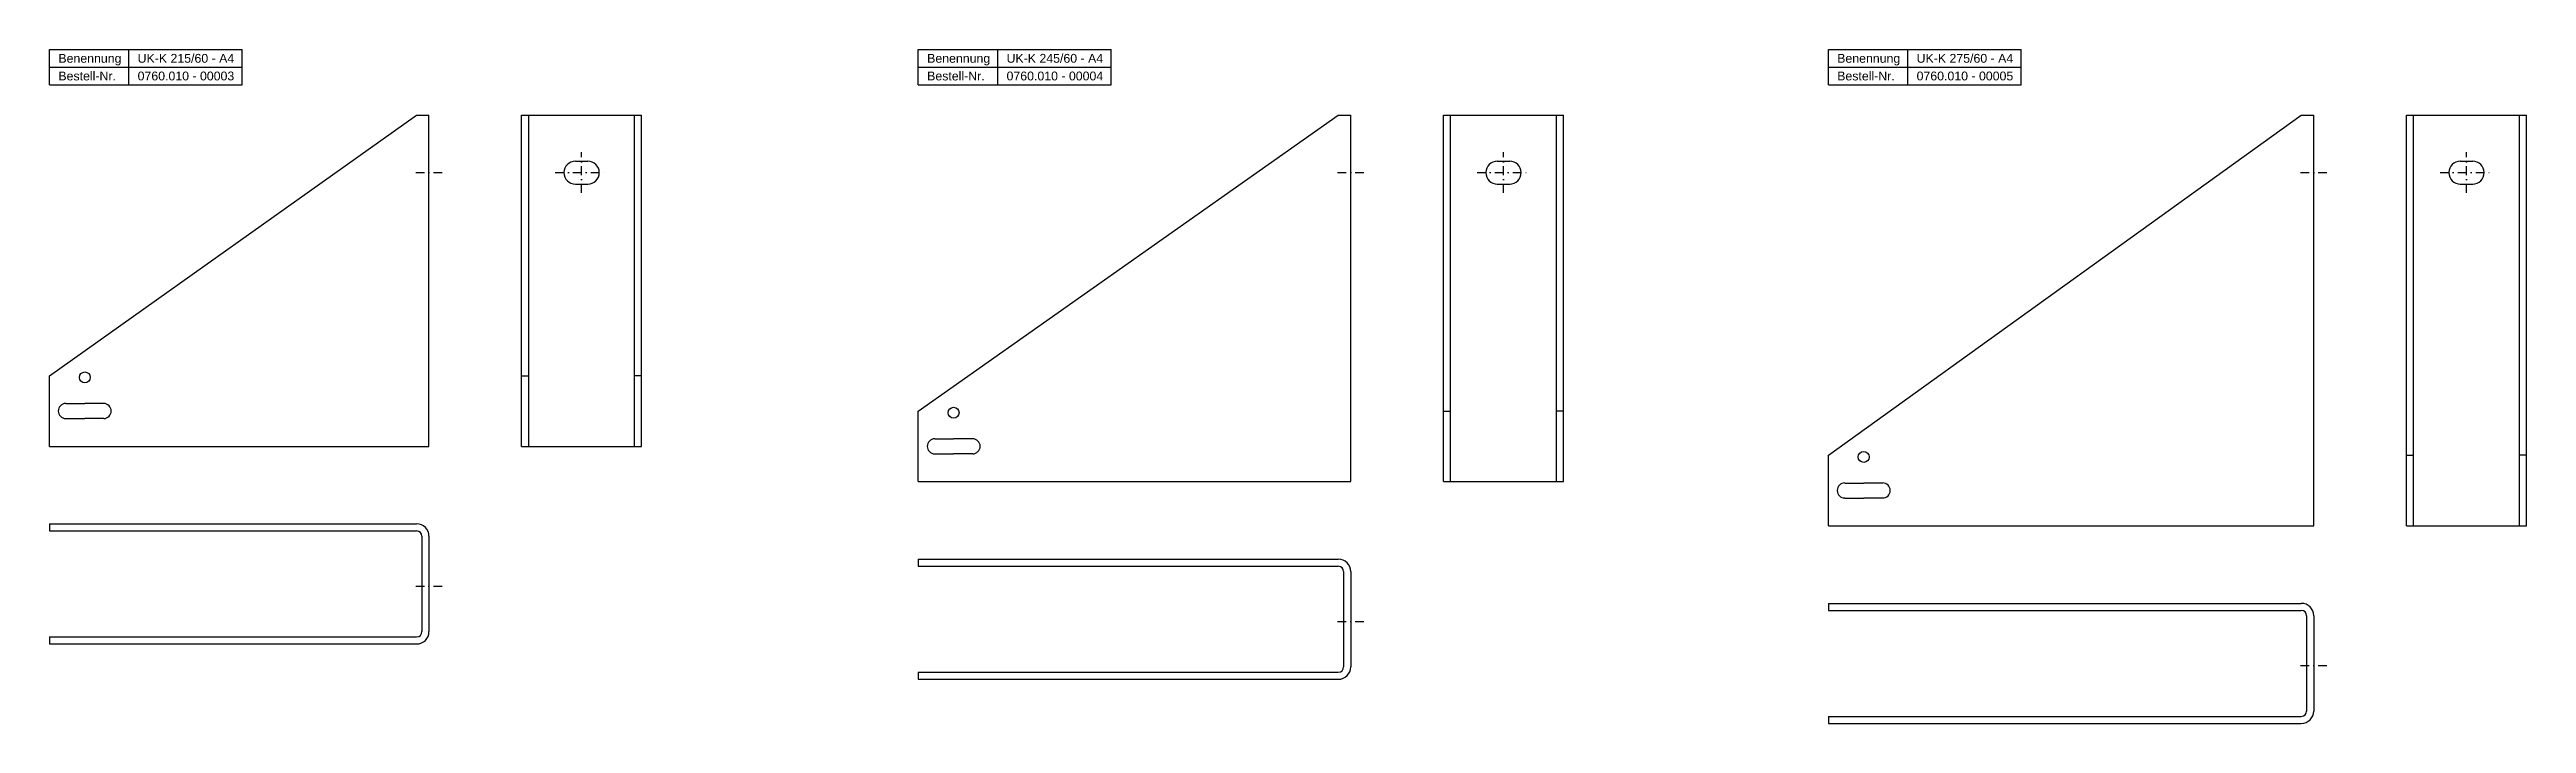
# Model space of a CAD drawing. Header units: inches. Extents: x 44 to 3003, y 41 to 423.
# Drawn here: x 1599 to 3003, y 41 to 423 of the extents above; entities that cross this region are included whole.
import ezdxf

# ---------------------------------------------------------------- set-up
doc = ezdxf.new("R2010")
doc.units = ezdxf.units.IN
doc.header["$LTSCALE"] = 10
doc.header["$MEASUREMENT"] = 0
doc.linetypes.add('STRICHPUNKT2', pattern=[0.5, 0.25, -0.125, 0, -0.125])
doc.layers.add('Halfen', color=2, linetype='Continuous')
doc.styles.add('ARIAL50', font='ARIAL.TTF', dxfattribs={"height": 5})

msp = doc.modelspace()

# ---------------------------------------------------------------- texts
at = {"layer": 'Halfen', "color": 2, "style": 'ARIAL50'}
for s, p in [('Benennung', (1604, 415.1)), ('Bestell-Nr.', (1604, 405.1)), ('0760.010 - 00003', (1648.9, 405.1)), ('UK-K 215/60 - A4', (1648.9, 415.1)), ('Benennung', (2096.3, 415.1)), ('Bestell-Nr.', (2096.3, 405.1)), ('0760.010 - 00004', (2141.3, 405.1)), ('UK-K 245/60 - A4', (2141.3, 415.1)), ('Benennung', (2612, 415.1)), ('Bestell-Nr.', (2612, 405.1)), ('0760.010 - 00005', (2657, 405.1)), ('UK-K 275/60 - A4', (2657, 415.1))]:
    msp.add_text(s, height=5, dxfattribs=at).set_placement(p)

# ---------------------------------------------------------------- linework, layer by layer
at = {"layer": 'Halfen', "color": 2}
for p, q in [((1599, 402.6), (1599, 422.6)), ((1599, 422.6), (1708.2, 422.6)), ((1643.9, 402.6), (1643.9, 422.6)), ((1708.2, 402.6), (1708.2, 422.6)), ((2091.3, 402.6), (2091.3, 422.6)), ((2091.3, 422.6), (2200.5, 422.6)), ((2136.3, 402.6), (2136.3, 422.6)), ((2200.5, 402.6), (2200.5, 422.6)), ((2607, 402.6), (2607, 422.6)), ((2607, 422.6), (2716.2, 422.6)), ((2652, 402.6), (2652, 422.6)), ((2716.2, 402.6), (2716.2, 422.6)), ((1599, 412.6), (1708.2, 412.6)), ((2091.3, 412.6), (2200.5, 412.6)), ((2607, 412.6), (2716.2, 412.6)), ((1599, 402.6), (1708.2, 402.6)), ((2091.3, 402.6), (2200.5, 402.6)), ((2607, 402.6), (2716.2, 402.6)), ((1599, 237.9), (1807, 385.4)), ((1807, 385.4), (1814, 385.4)), ((1814, 197.9), (1814, 385.4)), ((1866.5, 197.9), (1866.5, 385.4)), ((1866.5, 385.4), (1934.5, 385.4)), ((1870.5, 197.9), (1870.5, 385.4)), ((1930.5, 197.9), (1930.5, 385.4)), ((1934.5, 197.9), (1934.5, 385.4)), ((2091.3, 217.9), (2329.3, 385.4)), ((2329.3, 385.4), (2336.3, 385.4)), ((2336.3, 177.9), (2336.3, 385.4)), ((2388.9, 177.9), (2388.9, 385.4)), ((2388.9, 385.4), (2456.9, 385.4)), ((2392.9, 177.9), (2392.9, 385.4)), ((2452.9, 177.9), (2452.9, 385.4)), ((2456.9, 177.9), (2456.9, 385.4)), ((2607, 192.9), (2875, 385.4)), ((2875, 385.4), (2882, 385.4)), ((2882, 152.9), (2882, 385.4)), ((2934.6, 152.9), (2934.6, 385.4)), ((2934.6, 385.4), (3002.6, 385.4)), ((2938.6, 152.9), (2938.6, 385.4)), ((2998.6, 152.9), (2998.6, 385.4)), ((3002.6, 152.9), (3002.6, 385.4)), ((1897, 359.4), (1904, 359.4)), ((2419.4, 359.4), (2426.4, 359.4)), ((2965.1, 359.4), (2972.1, 359.4)), ((1897, 346.4), (1904, 346.4)), ((2419.4, 346.4), (2426.4, 346.4)), ((2965.1, 346.4), (2972.1, 346.4)), ((1599, 197.9), (1599, 237.9)), ((1866.5, 237.9), (1870.5, 237.9)), ((1934.5, 237.9), (1930.5, 237.9)), ((1608.2, 222.1), (1619, 222.1)), ((1608.2, 213.6), (1619, 213.6)), ((1629.7, 222.1), (1619, 222.1)), ((1629.7, 213.6), (1619, 213.6)), ((2091.3, 177.9), (2091.3, 217.9)), ((2388.9, 217.9), (2392.9, 217.9)), ((2456.9, 217.9), (2452.9, 217.9)), ((1599, 197.9), (1814, 197.9)), ((1866.5, 197.9), (1934.5, 197.9)), ((2100.6, 202.1), (2111.3, 202.1)), ((2122.1, 202.1), (2111.3, 202.1)), ((2100.6, 193.6), (2111.3, 193.6)), ((2122.1, 193.6), (2111.3, 193.6)), ((2607, 152.9), (2607, 192.9)), ((2934.6, 192.9), (2938.6, 192.9)), ((3002.6, 192.9), (2998.6, 192.9)), ((2091.3, 177.9), (2336.3, 177.9)), ((2388.9, 177.9), (2456.9, 177.9)), ((2616.3, 177.1), (2627, 177.1)), ((2616.3, 168.6), (2627, 168.6)), ((2637.8, 177.1), (2627, 177.1)), ((2637.8, 168.6), (2627, 168.6)), ((1599, 154), (1807, 154)), ((1599, 154), (1599, 150)), ((1599, 150), (1807, 150)), ((1810, 147), (1810, 93)), ((1814, 147), (1814, 93)), ((2607, 152.9), (2882, 152.9)), ((2934.6, 152.9), (3002.6, 152.9)), ((2091.3, 134), (2329.3, 134)), ((2091.3, 134), (2091.3, 130)), ((2091.3, 130), (2329.3, 130)), ((2332.3, 127), (2332.3, 73)), ((2336.3, 127), (2336.3, 73)), ((2607, 109), (2875, 109)), ((2607, 109), (2607, 105)), ((2607, 105), (2875, 105)), ((2878, 102), (2878, 48)), ((2882, 102), (2882, 48)), ((1599, 90), (1807, 90)), ((1599, 90), (1599, 86)), ((1599, 86), (1807, 86)), ((2091.3, 70), (2329.3, 70)), ((2091.3, 70), (2091.3, 66)), ((2091.3, 66), (2329.3, 66)), ((2607, 45), (2875, 45)), ((2607, 45), (2607, 41)), ((2607, 41), (2875, 41))]:
    msp.add_line(p, q, dxfattribs=at)
at = {"layer": 'Halfen', "color": 1, "linetype": 'STRICHPUNKT2', "ltscale": 2}
for p, q in [((1806.5, 352.9), (1821.5, 352.9)), ((1885.5, 352.9), (1915.5, 352.9)), ((1900.5, 341.4), (1900.5, 364.4)), ((2328.8, 352.9), (2343.8, 352.9)), ((2407.9, 352.9), (2437.9, 352.9)), ((2422.9, 341.4), (2422.9, 364.4)), ((2874.5, 352.9), (2889.5, 352.9)), ((2953.6, 352.9), (2983.6, 352.9)), ((2968.6, 341.4), (2968.6, 364.4)), ((1806.5, 118.8), (1821.5, 118.8)), ((2328.8, 98.8), (2343.8, 98.8)), ((2874.5, 73.8), (2889.5, 73.8))]:
    msp.add_line(p, q, dxfattribs=at)
at = {"layer": 'Halfen', "color": 2}
for centre in [(1619, 236.9), (2111.3, 216.9), (2627, 191.9)]:
    msp.add_circle(centre, 3.1, dxfattribs=at)
for centre, radius, start, end in [((1897, 352.9), 6.5, 90, 270), ((1904, 352.9), 6.5, 270, 90), ((2419.4, 352.9), 6.5, 90, 270), ((2426.4, 352.9), 6.5, 270, 90), ((2965.1, 352.9), 6.5, 90, 270), ((2972.1, 352.9), 6.5, 270, 90), ((1608.2, 217.9), 4.25, 90, 270), ((1629.7, 217.9), 4.25, 270, 90), ((2100.6, 197.9), 4.25, 90, 270), ((2122.1, 197.9), 4.25, 270, 90), ((2616.3, 172.9), 4.25, 90, 270), ((2637.8, 172.9), 4.25, 270, 90), ((1807, 147), 7, 0, 90), ((1807, 147), 3, 0, 90), ((2329.3, 127), 7, 0, 90), ((2329.3, 127), 3, 0, 90), ((2875, 102), 7, 0, 90), ((2875, 102), 3, 0, 90), ((1807, 93), 3, 270, 0), ((1807, 93), 7, 270, 0), ((2329.3, 73), 3, 270, 0), ((2329.3, 73), 7, 270, 0), ((2875, 48), 3, 270, 0), ((2875, 48), 7, 270, 0)]:
    msp.add_arc(centre, radius, start, end, dxfattribs=at)

msp.set_redraw_order([(e.dxf.handle, doc.entitydb.next_handle()) for e in msp.query("TEXT MTEXT ATTDEF DIMENSION ARC_DIMENSION")])  # texts and dimensions are drawn at this point

doc.saveas('drawing.dxf')
